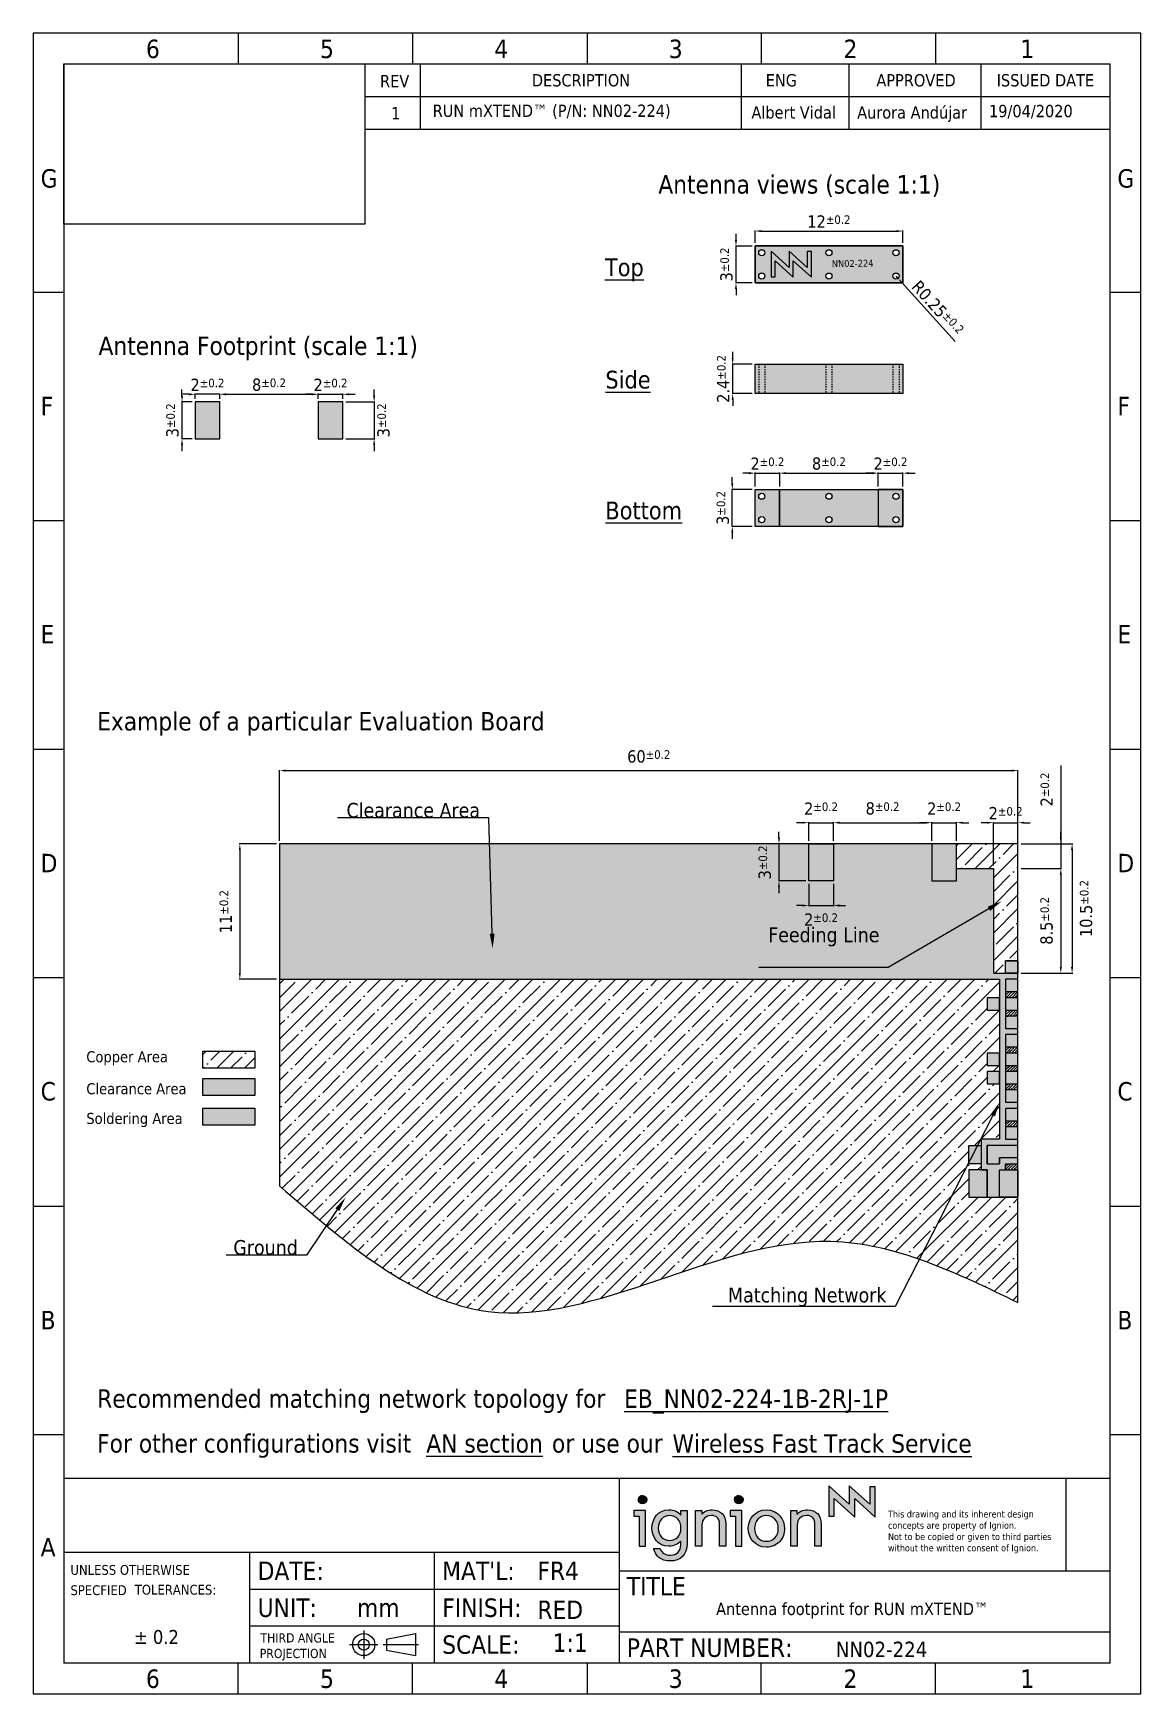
# Model space of a CAD drawing. Header units: millimetres. Extents: x 1390 to 1480, y 1256 to 1391.
import ezdxf
from ezdxf import colors
from ezdxf.entities.mleader import LeaderData, LeaderLine
from ezdxf.enums import TextEntityAlignment as Align
from ezdxf.math import Vec2, Vec3

# ---------------------------------------------------------------- set-up
doc = ezdxf.new("R2010")
doc.units = ezdxf.units.MM
doc.linetypes.add('HIDDEN', pattern=[0.2, 0.1, -0.1])
for name, color, linetype in [('00-BLACK', 250, 'Continuous'), ('Break', 9, 'Continuous'), ('ground plane', 8, 'Continuous'), ('NO COOPER AREA', 255, 'Continuous'), ('pads', 42, 'Continuous'), ('resin', 10, 'Continuous'), ('Text', 250, 'Continuous')]:
    doc.layers.add(name, color=color, linetype=linetype)
for name, color, linetype, true_color in [('01-RED', 240, 'Continuous', 0xfc3344), ('Cooper', 115, 'HIDDEN', 0x5a8b71), ('logo', 7, 'Continuous', 0xfefefe)]:
    doc.layers.add(name, color=color, linetype=linetype, true_color=true_color)
doc.layers.add('DIMENSIONS', color=242, linetype='Continuous', plot=False)
doc.layers.add('No Resin', color=43, linetype='Continuous', lineweight=0, true_color=0xd4b038)
doc.styles.add('Arial', font='arialbd.ttf')
doc.styles.get("Standard").update_dxf_attribs({"font": 'arialbd.ttf'})
doc.styles.add('WY', font='tahoma.ttf')
doc.dimstyles.new('AM_ISO', dxfattribs={"dimtxt": 1, "dimasz": 0.5, "dimexe": 0.05, "dimexo": 0.25, "dimgap": 0.25, "dimtad": 1, "dimdsep": 46, "dimtxsty": 'WY', "dimcen": 0, "dimclrd": 256, "dimclre": 256, "dimclrt": 256, "dimazin": 2, "dimtol": 1, "dimtp": 0.2, "dimtm": 0.2, "dimtfac": 0.7, "dimtix": 1, "dimtmove": 1, "dimatfit": 3, "dimfxl": 1, "dimtolj": 2, "dimlwd": -1, "dimlwe": -1, "dimarcsym": 0})
picture_1 = doc.add_image_def('image1.jpg', size_in_pixel=(604, 322))
pattern_1 = [(45, (-3.8567, 2.5224), (-1.122532, 1.122532), []), (45, (-2.7342, 2.5224), (-1.122532, 1.122532), [1.984375, -0.396875, 0, -0.396875])]

msp = doc.modelspace()

# ---------------------------------------------------------------- texts
at = {"style": 'WY'}
for s, height, p in [('6', 1.5, (1399.541, 1388.771)), ('5', 1.5, (1413.689, 1388.771)), ('4', 1.5, (1427.857, 1388.771)), ('3', 1.5, (1442.027, 1388.771)), ('2', 1.5, (1456.225, 1388.771)), ('1', 1.5, (1470.594, 1388.771)), ('G', 1.5, (1390.982, 1378.241)), ('G', 1.5, (1478.482, 1378.241)), ('F', 1.5, (1390.982, 1359.737)), ('F', 1.5, (1478.482, 1359.737)), ('E', 1.5, (1390.982, 1341.19)), ('E', 1.5, (1478.482, 1341.19)), ('D', 1.5, (1390.982, 1322.579)), ('D', 1.5, (1478.482, 1322.579)), ('Copper Area', 0.9, (1394.696, 1307.133)), ('C', 1.5, (1390.982, 1304.025)), ('Clearance Area', 0.9, (1394.697, 1304.533)), ('C', 1.5, (1478.482, 1304.025)), ('Soldering Area', 0.9, (1394.697, 1302.119)), ('B', 1.5, (1390.982, 1285.423)), ('B', 1.5, (1478.482, 1285.423)), ('Recommended matching network topology for', 1.5, (1395.577, 1279.042)), ('%%UEB_NN02-224-1B-2RJ-1P', 1.5, (1438.392, 1279.038)), ('For other configurations visit', 1.5, (1395.572, 1275.402)), ('%%UAN section', 1.5, (1422.321, 1275.399)), ('or use our ', 1.5, (1432.531, 1275.402)), ('%%UWireless Fast Track Service', 1.5, (1442.325, 1275.393)), ('A', 1.5, (1390.982, 1266.969)), ('DATE:', 1.5, (1408.618, 1265.043)), ("MAT'L:", 1.5, (1423.618, 1265.043)), ('UNLESS OTHERWISE', 0.8, (1393.407, 1265.463)), ('TITLE', 1.5, (1438.618, 1263.793)), ('SPECFIED', 0.8, (1393.407, 1263.813)), ('TOLERANCES:', 0.8, (1398.631, 1263.855)), ('UNIT:', 1.5, (1408.618, 1262.043)), ('FINISH:', 1.5, (1423.618, 1262.043)), ('%%P 0.2', 1.125, (1398.573, 1259.851)), ('THIRD ANGLE', 0.75, (1408.843, 1259.961)), ('SCALE:', 1.5, (1423.618, 1259.043)), ('PART NUMBER:', 1.5, (1438.618, 1258.793)), ('PROJECTION', 0.75, (1408.787, 1258.698)), ('6', 1.5, (1399.541, 1256.271)), ('5', 1.5, (1413.689, 1256.271)), ('4', 1.5, (1427.857, 1256.271)), ('3', 1.5, (1442.027, 1256.271)), ('2', 1.5, (1456.225, 1256.271)), ('1', 1.5, (1470.594, 1256.271))]:
    msp.add_text(s, height=height, dxfattribs=at).set_placement(p)
for s, p in [('REV', (1419.75, 1386.9)), ('DESCRIPTION', (1434.895, 1386.968)), ('ENG', (1451.176, 1386.968)), ('APPROVED', (1462.116, 1386.968)), ('ISSUED DATE', (1472.631, 1386.968))]:
    msp.add_text(s, height=1, dxfattribs=at).set_placement(p, align=Align.MIDDLE)
at = {"color": 251, "style": 'WY'}
for s, p in [('FR4', (1431.353, 1265.045)), ('RED', (1431.353, 1261.876)), ('1:1', (1432.586, 1259.198))]:
    msp.add_text(s, height=1.5, dxfattribs=at).set_placement(p)
at = {"attachment_point": 1, "style": 'WY'}
for s, insert, char_height, width in [('1', (1419.466, 1384.785), 1, 1.37605), (' {\\C240;\\c3485655;RUN mXTEND™ (P/N: NN02-224)}', (1422.465, 1384.991), 1, 25.39926), ('Albert Vidal', (1448.741, 1384.855), 1, 7.43075), ('Aurora Andújar', (1457.335, 1384.852), 1, 11.93243), ('19/04/2020', (1468.049, 1384.966), 1, 11.93243), ('Antenna footprint for {\\C240;\\c3485655;RUN mXTEND™}', (1445.874, 1263.196), 1, 25.05398), ('NN02-224', (1455.6, 1260.027), 1.25, 10.95449)]:
    msp.add_mtext(s, dxfattribs=dict(at, insert=insert, char_height=char_height, width=width))
at = {"lineweight": 0, "insert": (1459.84, 1270.676), "char_height": 0.55, "width": 29.45594, "attachment_point": 1, "style": 'WY'}
msp.add_mtext('This drawing and its inherent design \\Pconcepts are property of Ignion. \\PNot to be copied or given to third parties \\Pwithout the written consent of Ignion.', dxfattribs=at)
at = {"layer": 'logo', "lineweight": -3, "style": 'WY'}
msp.add_text('NN02-224', height=0.5693, rotation=0.82746, dxfattribs=at).set_placement((1455.282, 1371.768))
at = {"layer": 'Text', "style": 'WY'}
for s, height, p in [('Antenna views (scale 1:1) ', 1.5, (1441.176, 1377.755)), ('%%UTop', 1.44, (1436.839, 1371.044)), ('Antenna Footprint (scale 1:1)', 1.5, (1395.686, 1364.634)), ('%%USide', 1.44, (1436.876, 1361.909)), ('%%UBottom', 1.44, (1436.871, 1351.277)), ('Example of a particular Evaluation Board', 1.5, (1395.576, 1334.106))]:
    msp.add_text(s, height=height, dxfattribs=at).set_placement(p)
msp.add_attdef(' mm ', text=' mm ', height=1.5, dxfattribs=at).set_placement((1418.421, 1262.793), align=Align.MIDDLE)

# ---------------------------------------------------------------- blocks, each defined once
blk = doc.blocks.new('*D7')
at = {"layer": 'Defpoints', "color": 0}
for p in [(1455.4, 1326.61), (1453.4, 1324.88), (1455.4, 1324.88)]:
    blk.add_point(p, dxfattribs=at)
at = {"layer": 'DIMENSIONS'}
for p, q in [((1452.9, 1326.61), (1452.4, 1326.61)), ((1453.4, 1325.13), (1453.4, 1326.66)), ((1453.4, 1326.61), (1455.4, 1326.61)), ((1455.4, 1325.13), (1455.4, 1326.66)), ((1455.9, 1326.61), (1456.4, 1326.61))]:
    blk.add_line(p, q, dxfattribs=at)
for points in [[(1452.9, 1326.69), (1452.9, 1326.53), (1453.4, 1326.61)], [(1455.9, 1326.69), (1455.9, 1326.53), (1455.4, 1326.61)]]:
    blk.add_solid(points, dxfattribs=at)
at = {"layer": 'DIMENSIONS', "insert": (1454.4, 1327.75), "char_height": 1, "attachment_point": 5, "style": 'WY'}
blk.add_mtext('\\A2;2{\\H0.700000;±0.2}', dxfattribs=at)
blk = doc.blocks.new('*D8')
at = {"layer": 'Defpoints', "color": 0}
for p in [(1463.4, 1326.61), (1455.4, 1324.88), (1463.4, 1324.88)]:
    blk.add_point(p, dxfattribs=at)
at = {"layer": 'DIMENSIONS'}
for p, q in [((1455.4, 1325.13), (1455.4, 1326.66)), ((1455.9, 1326.61), (1462.9, 1326.61)), ((1463.4, 1325.13), (1463.4, 1326.66))]:
    blk.add_line(p, q, dxfattribs=at)
for points in [[(1455.9, 1326.69), (1455.9, 1326.53), (1455.4, 1326.61)], [(1462.9, 1326.69), (1462.9, 1326.53), (1463.4, 1326.61)]]:
    blk.add_solid(points, dxfattribs=at)
at = {"layer": 'DIMENSIONS', "insert": (1459.4, 1327.76), "char_height": 1, "attachment_point": 5, "style": 'WY'}
blk.add_mtext('\\A2;8{\\H0.700000;±0.2}', dxfattribs=at)
blk = doc.blocks.new('*D9')
at = {"layer": 'Defpoints', "color": 0}
for p in [(1465.4, 1326.61), (1463.4, 1324.88), (1465.4, 1324.88)]:
    blk.add_point(p, dxfattribs=at)
at = {"layer": 'DIMENSIONS'}
for p, q in [((1462.9, 1326.61), (1462.4, 1326.61)), ((1463.4, 1325.13), (1463.4, 1326.66)), ((1463.4, 1326.61), (1465.4, 1326.61)), ((1465.4, 1325.13), (1465.4, 1326.66)), ((1465.9, 1326.61), (1466.4, 1326.61))]:
    blk.add_line(p, q, dxfattribs=at)
for points in [[(1462.9, 1326.69), (1462.9, 1326.53), (1463.4, 1326.61)], [(1465.9, 1326.69), (1465.9, 1326.53), (1465.4, 1326.61)]]:
    blk.add_solid(points, dxfattribs=at)
at = {"layer": 'DIMENSIONS', "insert": (1464.4, 1327.75), "char_height": 1, "attachment_point": 5, "style": 'WY'}
blk.add_mtext('\\A2;2{\\H0.700000;±0.2}', dxfattribs=at)
blk = doc.blocks.new('*D10')
at = {"layer": 'Defpoints', "color": 0}
for p in [(1453.4, 1324.88), (1450.98, 1321.88), (1453.4, 1321.88)]:
    blk.add_point(p, dxfattribs=at)
at = {"layer": 'DIMENSIONS'}
for p, q in [((1450.98, 1325.38), (1450.98, 1325.88)), ((1453.15, 1324.88), (1450.93, 1324.88)), ((1450.98, 1324.88), (1450.98, 1321.88)), ((1453.15, 1321.88), (1450.93, 1321.88)), ((1450.98, 1321.38), (1450.98, 1320.88))]:
    blk.add_line(p, q, dxfattribs=at)
for points in [[(1450.9, 1325.38), (1451.06, 1325.38), (1450.98, 1324.88)], [(1450.9, 1321.38), (1451.06, 1321.38), (1450.98, 1321.88)]]:
    blk.add_solid(points, dxfattribs=at)
at = {"layer": 'DIMENSIONS', "insert": (1449.83, 1323.38), "char_height": 1, "attachment_point": 5, "rotation": 90, "style": 'WY'}
blk.add_mtext('\\A2;3{\\H0.700000;±0.2}', dxfattribs=at)
blk = doc.blocks.new('*D11')
at = {"layer": 'Defpoints', "color": 0}
for p in [(1470.4, 1324.88), (1470.4, 1322.88), (1473.88, 1322.88)]:
    blk.add_point(p, dxfattribs=at)
at = {"layer": 'DIMENSIONS'}
for p, q in [((1473.88, 1331.27), (1473.88, 1324.88)), ((1473.88, 1325.38), (1473.88, 1325.88)), ((1470.65, 1324.88), (1473.93, 1324.88)), ((1473.88, 1324.88), (1473.88, 1322.88)), ((1473.88, 1324.88), (1473.88, 1322.88)), ((1470.65, 1322.88), (1473.93, 1322.88)), ((1473.88, 1322.38), (1473.88, 1321.88))]:
    blk.add_line(p, q, dxfattribs=at)
for points in [[(1473.8, 1325.38), (1473.97, 1325.38), (1473.88, 1324.88)], [(1473.8, 1322.38), (1473.97, 1322.38), (1473.88, 1322.88)]]:
    blk.add_solid(points, dxfattribs=at)
at = {"layer": 'DIMENSIONS', "insert": (1472.74, 1329.31), "char_height": 1, "attachment_point": 5, "rotation": 90, "style": 'WY'}
blk.add_mtext('\\A2;2{\\H0.700000;±0.2}', dxfattribs=at)
blk = doc.blocks.new('*D12')
at = {"layer": 'Defpoints', "color": 0}
for p in [(1470.4, 1324.88), (1470.4, 1314.38), (1474.8, 1314.38)]:
    blk.add_point(p, dxfattribs=at)
at = {"layer": 'DIMENSIONS'}
for p, q in [((1470.65, 1324.88), (1474.85, 1324.88)), ((1474.8, 1324.38), (1474.8, 1314.88)), ((1470.65, 1314.38), (1474.85, 1314.38))]:
    blk.add_line(p, q, dxfattribs=at)
for points in [[(1474.71, 1324.38), (1474.88, 1324.38), (1474.8, 1324.88)], [(1474.71, 1314.88), (1474.88, 1314.88), (1474.8, 1314.38)]]:
    blk.add_solid(points, dxfattribs=at)
at = {"layer": 'DIMENSIONS', "insert": (1475.94, 1319.63), "char_height": 1, "attachment_point": 5, "rotation": 90, "style": 'WY'}
blk.add_mtext('\\A2;10.5{\\H0.700000;±0.2}', dxfattribs=at)
blk = doc.blocks.new('*D13')
at = {"layer": 'Defpoints', "color": 0}
for p in [(1470.4, 1322.88), (1470.4, 1314.38), (1473.88, 1314.38)]:
    blk.add_point(p, dxfattribs=at)
at = {"layer": 'DIMENSIONS'}
for p, q in [((1470.65, 1322.88), (1473.93, 1322.88)), ((1473.88, 1322.38), (1473.88, 1314.88)), ((1470.65, 1314.38), (1473.93, 1314.38))]:
    blk.add_line(p, q, dxfattribs=at)
for points in [[(1473.8, 1322.38), (1473.97, 1322.38), (1473.88, 1322.88)], [(1473.8, 1314.88), (1473.97, 1314.88), (1473.88, 1314.38)]]:
    blk.add_solid(points, dxfattribs=at)
at = {"layer": 'DIMENSIONS', "insert": (1472.73, 1318.63), "char_height": 1, "attachment_point": 5, "rotation": 90, "style": 'WY'}
blk.add_mtext('\\A2;8.5{\\H0.700000;±0.2}', dxfattribs=at)
blk = doc.blocks.new('*D14')
at = {"layer": 'Defpoints', "color": 0}
for p in [(1453.4, 1321.88), (1455.4, 1321.88), (1455.4, 1319.88)]:
    blk.add_point(p, dxfattribs=at)
at = {"layer": 'DIMENSIONS'}
for p, q in [((1453.4, 1321.63), (1453.4, 1319.83)), ((1455.4, 1321.63), (1455.4, 1319.83)), ((1452.9, 1319.88), (1452.4, 1319.88)), ((1453.4, 1319.88), (1455.4, 1319.88)), ((1455.9, 1319.88), (1456.4, 1319.88))]:
    blk.add_line(p, q, dxfattribs=at)
for points in [[(1452.9, 1319.96), (1452.9, 1319.79), (1453.4, 1319.88)], [(1455.9, 1319.96), (1455.9, 1319.79), (1455.4, 1319.88)]]:
    blk.add_solid(points, dxfattribs=at)
at = {"layer": 'DIMENSIONS', "insert": (1454.4, 1318.73), "char_height": 1, "attachment_point": 5, "style": 'WY'}
blk.add_mtext('\\A2;2{\\H0.700000;±0.2}', dxfattribs=at)
blk = doc.blocks.new('*D15')
at = {"layer": 'Defpoints', "color": 0}
for p in [(1470.4, 1330.84), (1410.4, 1324.88), (1470.4, 1324.88)]:
    blk.add_point(p, dxfattribs=at)
at = {"layer": 'DIMENSIONS'}
for p, q in [((1410.4, 1325.13), (1410.4, 1330.89)), ((1410.9, 1330.84), (1469.9, 1330.84)), ((1470.4, 1325.13), (1470.4, 1330.89))]:
    blk.add_line(p, q, dxfattribs=at)
for points in [[(1410.9, 1330.93), (1410.9, 1330.76), (1410.4, 1330.84)], [(1469.9, 1330.93), (1469.9, 1330.76), (1470.4, 1330.84)]]:
    blk.add_solid(points, dxfattribs=at)
at = {"layer": 'DIMENSIONS', "insert": (1440.4, 1331.99), "char_height": 1, "attachment_point": 5, "style": 'WY'}
blk.add_mtext('\\A2;60{\\H0.700000;±0.2}', dxfattribs=at)
blk = doc.blocks.new('*D16')
at = {"layer": 'Defpoints', "color": 0}
for p in [(1410.4, 1324.88), (1407.17, 1313.88), (1410.4, 1313.88)]:
    blk.add_point(p, dxfattribs=at)
at = {"layer": 'DIMENSIONS'}
for p, q in [((1410.15, 1324.88), (1407.12, 1324.88)), ((1407.17, 1324.38), (1407.17, 1314.38)), ((1410.15, 1313.88), (1407.12, 1313.88))]:
    blk.add_line(p, q, dxfattribs=at)
for points in [[(1407.09, 1324.38), (1407.25, 1324.38), (1407.17, 1324.88)], [(1407.09, 1314.38), (1407.25, 1314.38), (1407.17, 1313.88)]]:
    blk.add_solid(points, dxfattribs=at)
at = {"layer": 'DIMENSIONS', "insert": (1406.03, 1319.38), "char_height": 1, "attachment_point": 5, "rotation": 90, "style": 'WY'}
blk.add_mtext('\\A2;11{\\H0.700000;±0.2}', dxfattribs=at)
blk = doc.blocks.new('*D17')
at = {"layer": 'Defpoints', "color": 0}
for p in [(1470.4, 1326.61), (1468.4, 1322.88), (1470.4, 1322.88)]:
    blk.add_point(p, dxfattribs=at)
at = {"layer": 'DIMENSIONS'}
for p, q in [((1467.9, 1326.61), (1467.4, 1326.61)), ((1468.4, 1323.13), (1468.4, 1326.66)), ((1468.4, 1326.61), (1470.4, 1326.61)), ((1470.4, 1323.13), (1470.4, 1326.66)), ((1470.9, 1326.61), (1471.4, 1326.61))]:
    blk.add_line(p, q, dxfattribs=at)
for points in [[(1467.9, 1326.69), (1467.9, 1326.53), (1468.4, 1326.61)], [(1470.9, 1326.69), (1470.9, 1326.53), (1470.4, 1326.61)]]:
    blk.add_solid(points, dxfattribs=at)
at = {"layer": 'DIMENSIONS', "insert": (1469.4, 1327.38), "char_height": 1, "attachment_point": 5, "style": 'WY'}
blk.add_mtext('\\A2;2{\\H0.700000;±0.2}', dxfattribs=at)
blk = doc.blocks.new('*D18')
at = {"layer": 'Defpoints', "color": 0}
for p in [(1405.54, 1360.82), (1413.54, 1361.44), (1413.54, 1360.82)]:
    blk.add_point(p, dxfattribs=at)
at = {"layer": 'DIMENSIONS'}
for p, q in [((1405.54, 1361.07), (1405.54, 1361.49)), ((1406.04, 1361.44), (1413.04, 1361.44)), ((1413.54, 1361.07), (1413.54, 1361.49))]:
    blk.add_line(p, q, dxfattribs=at)
for points in [[(1406.04, 1361.52), (1406.04, 1361.35), (1405.54, 1361.44)], [(1413.04, 1361.52), (1413.04, 1361.35), (1413.54, 1361.44)]]:
    blk.add_solid(points, dxfattribs=at)
at = {"layer": 'DIMENSIONS', "insert": (1409.54, 1362.21), "char_height": 1, "attachment_point": 5, "style": 'WY'}
blk.add_mtext('\\A2;8{\\H0.700000;±0.2}', dxfattribs=at)
blk = doc.blocks.new('*D19')
at = {"layer": 'Defpoints', "color": 0}
for p in [(1403.54, 1360.82), (1402.47, 1357.82), (1403.54, 1357.82)]:
    blk.add_point(p, dxfattribs=at)
at = {"layer": 'DIMENSIONS'}
for p, q in [((1403.29, 1360.82), (1402.42, 1360.82)), ((1402.47, 1361.32), (1402.47, 1361.82)), ((1402.47, 1360.82), (1402.47, 1357.82)), ((1403.29, 1357.82), (1402.42, 1357.82)), ((1402.47, 1357.32), (1402.47, 1356.82))]:
    blk.add_line(p, q, dxfattribs=at)
for points in [[(1402.39, 1361.32), (1402.56, 1361.32), (1402.47, 1360.82)], [(1402.39, 1357.32), (1402.56, 1357.32), (1402.47, 1357.82)]]:
    blk.add_solid(points, dxfattribs=at)
at = {"layer": 'DIMENSIONS', "insert": (1401.7, 1359.32), "char_height": 1, "attachment_point": 5, "rotation": 90, "style": 'WY'}
blk.add_mtext('\\A2;3{\\H0.700000;±0.2}', dxfattribs=at)
blk = doc.blocks.new('*D20')
at = {"layer": 'Defpoints', "color": 0}
for p in [(1413.54, 1360.82), (1415.54, 1361.44), (1415.54, 1360.82)]:
    blk.add_point(p, dxfattribs=at)
at = {"layer": 'DIMENSIONS'}
for p, q in [((1413.04, 1361.44), (1412.54, 1361.44)), ((1413.54, 1361.07), (1413.54, 1361.49)), ((1413.54, 1361.44), (1415.54, 1361.44)), ((1415.54, 1361.07), (1415.54, 1361.49)), ((1416.04, 1361.44), (1416.54, 1361.44))]:
    blk.add_line(p, q, dxfattribs=at)
for points in [[(1413.04, 1361.52), (1413.04, 1361.35), (1413.54, 1361.44)], [(1416.04, 1361.52), (1416.04, 1361.35), (1415.54, 1361.44)]]:
    blk.add_solid(points, dxfattribs=at)
at = {"layer": 'DIMENSIONS', "insert": (1414.54, 1362.2), "char_height": 1, "attachment_point": 5, "style": 'WY'}
blk.add_mtext('\\A2;2{\\H0.700000;±0.2}', dxfattribs=at)
blk = doc.blocks.new('*D21')
at = {"layer": 'Defpoints', "color": 0}
for p in [(1415.54, 1360.82), (1415.54, 1357.82), (1418.08, 1357.82)]:
    blk.add_point(p, dxfattribs=at)
at = {"layer": 'DIMENSIONS'}
for p, q in [((1415.79, 1360.82), (1418.13, 1360.82)), ((1418.08, 1361.32), (1418.08, 1361.82)), ((1418.08, 1360.82), (1418.08, 1357.82)), ((1415.79, 1357.82), (1418.13, 1357.82)), ((1418.08, 1357.32), (1418.08, 1356.82))]:
    blk.add_line(p, q, dxfattribs=at)
for points in [[(1418, 1361.32), (1418.17, 1361.32), (1418.08, 1360.82)], [(1418, 1357.32), (1418.17, 1357.32), (1418.08, 1357.82)]]:
    blk.add_solid(points, dxfattribs=at)
at = {"layer": 'DIMENSIONS', "insert": (1418.85, 1359.32), "char_height": 1, "attachment_point": 5, "rotation": 90, "style": 'WY'}
blk.add_mtext('\\A2;3{\\H0.700000;±0.2}', dxfattribs=at)
blk = doc.blocks.new('*D22')
at = {"layer": 'Defpoints', "color": 0}
for p in [(1403.54, 1361.44), (1403.54, 1360.82), (1405.54, 1360.82)]:
    blk.add_point(p, dxfattribs=at)
at = {"layer": 'DIMENSIONS'}
for p, q in [((1403.04, 1361.44), (1402.54, 1361.44)), ((1403.54, 1361.07), (1403.54, 1361.49)), ((1405.54, 1361.44), (1403.54, 1361.44)), ((1405.54, 1361.07), (1405.54, 1361.49)), ((1406.04, 1361.44), (1406.54, 1361.44))]:
    blk.add_line(p, q, dxfattribs=at)
for points in [[(1403.04, 1361.52), (1403.04, 1361.35), (1403.54, 1361.44)], [(1406.04, 1361.52), (1406.04, 1361.35), (1405.54, 1361.44)]]:
    blk.add_solid(points, dxfattribs=at)
at = {"layer": 'DIMENSIONS', "insert": (1404.54, 1362.2), "char_height": 1, "attachment_point": 5, "style": 'WY'}
blk.add_mtext('\\A2;2{\\H0.700000;±0.2}', dxfattribs=at)
blk = doc.blocks.new('*D23')
at = {"layer": 'Defpoints', "color": 0}
for p in [(1447.19, 1353.7), (1449.04, 1353.7), (1449.04, 1350.7)]:
    blk.add_point(p, dxfattribs=at)
at = {"layer": 'DIMENSIONS'}
for p, q in [((1447.19, 1354.2), (1447.19, 1354.7)), ((1448.79, 1353.7), (1447.14, 1353.7)), ((1447.19, 1350.7), (1447.19, 1353.7)), ((1448.79, 1350.7), (1447.14, 1350.7)), ((1447.19, 1350.2), (1447.19, 1349.7))]:
    blk.add_line(p, q, dxfattribs=at)
for points in [[(1447.1, 1354.2), (1447.27, 1354.2), (1447.19, 1353.7)], [(1447.1, 1350.2), (1447.27, 1350.2), (1447.19, 1350.7)]]:
    blk.add_solid(points, dxfattribs=at)
at = {"layer": 'DIMENSIONS', "insert": (1446.42, 1352.2), "char_height": 1, "attachment_point": 5, "rotation": 90, "style": 'WY'}
blk.add_mtext('\\A2;3{\\H0.700000;±0.2}', dxfattribs=at)
blk = doc.blocks.new('*D24')
at = {"layer": 'Defpoints', "color": 0}
for p in [(1451.04, 1355.03), (1449.04, 1353.7), (1451.04, 1353.7)]:
    blk.add_point(p, dxfattribs=at)
at = {"layer": 'DIMENSIONS'}
for p, q in [((1448.54, 1355.03), (1448.04, 1355.03)), ((1449.04, 1353.95), (1449.04, 1355.08)), ((1449.04, 1355.03), (1451.04, 1355.03)), ((1451.04, 1353.95), (1451.04, 1355.08)), ((1451.54, 1355.03), (1452.04, 1355.03))]:
    blk.add_line(p, q, dxfattribs=at)
for points in [[(1448.54, 1355.11), (1448.54, 1354.94), (1449.04, 1355.03)], [(1451.54, 1355.11), (1451.54, 1354.94), (1451.04, 1355.03)]]:
    blk.add_solid(points, dxfattribs=at)
at = {"layer": 'DIMENSIONS', "insert": (1450.04, 1355.79), "char_height": 1, "attachment_point": 5, "style": 'WY'}
blk.add_mtext('\\A2;2{\\H0.700000;±0.2}', dxfattribs=at)
blk = doc.blocks.new('*D25')
at = {"layer": 'Defpoints', "color": 0}
for p in [(1459.04, 1355.03), (1451.04, 1353.7), (1459.04, 1353.7)]:
    blk.add_point(p, dxfattribs=at)
at = {"layer": 'DIMENSIONS'}
for p, q in [((1451.04, 1353.95), (1451.04, 1355.08)), ((1451.54, 1355.03), (1458.54, 1355.03)), ((1459.04, 1353.95), (1459.04, 1355.08))]:
    blk.add_line(p, q, dxfattribs=at)
for points in [[(1451.54, 1355.11), (1451.54, 1354.94), (1451.04, 1355.03)], [(1458.54, 1355.11), (1458.54, 1354.94), (1459.04, 1355.03)]]:
    blk.add_solid(points, dxfattribs=at)
at = {"layer": 'DIMENSIONS', "insert": (1455.04, 1355.8), "char_height": 1, "attachment_point": 5, "style": 'WY'}
blk.add_mtext('\\A2;8{\\H0.700000;±0.2}', dxfattribs=at)
blk = doc.blocks.new('*D26')
at = {"layer": 'Defpoints', "color": 0}
for p in [(1461.04, 1355.03), (1459.04, 1353.7), (1461.04, 1353.7)]:
    blk.add_point(p, dxfattribs=at)
at = {"layer": 'DIMENSIONS'}
for p, q in [((1458.54, 1355.03), (1458.04, 1355.03)), ((1459.04, 1353.95), (1459.04, 1355.08)), ((1459.04, 1355.03), (1461.04, 1355.03)), ((1461.04, 1353.95), (1461.04, 1355.08)), ((1461.54, 1355.03), (1462.04, 1355.03))]:
    blk.add_line(p, q, dxfattribs=at)
for points in [[(1458.54, 1355.11), (1458.54, 1354.94), (1459.04, 1355.03)], [(1461.54, 1355.11), (1461.54, 1354.94), (1461.04, 1355.03)]]:
    blk.add_solid(points, dxfattribs=at)
at = {"layer": 'DIMENSIONS', "insert": (1460.04, 1355.79), "char_height": 1, "attachment_point": 5, "style": 'WY'}
blk.add_mtext('\\A2;2{\\H0.700000;±0.2}', dxfattribs=at)
blk = doc.blocks.new('*D27')
at = {"layer": 'Defpoints', "color": 0}
for p in [(1447.22, 1363.89), (1449.04, 1363.89), (1449.04, 1361.49)]:
    blk.add_point(p, dxfattribs=at)
at = {"layer": 'DIMENSIONS'}
for p, q in [((1447.22, 1364.39), (1447.22, 1364.89)), ((1448.79, 1363.89), (1447.17, 1363.89)), ((1447.22, 1361.49), (1447.22, 1363.89)), ((1448.79, 1361.49), (1447.17, 1361.49)), ((1447.22, 1360.99), (1447.22, 1360.49))]:
    blk.add_line(p, q, dxfattribs=at)
for points in [[(1447.13, 1364.39), (1447.3, 1364.39), (1447.22, 1363.89)], [(1447.13, 1360.99), (1447.3, 1360.99), (1447.22, 1361.49)]]:
    blk.add_solid(points, dxfattribs=at)
at = {"layer": 'DIMENSIONS', "insert": (1446.45, 1362.69), "char_height": 1, "attachment_point": 5, "rotation": 90, "style": 'WY'}
blk.add_mtext('\\A2;2.4{\\H0.700000;±0.2}', dxfattribs=at)
blk = doc.blocks.new('*D28')
at = {"layer": 'Defpoints', "color": 0}
for p in [(1447.49, 1373.49), (1449.04, 1373.49), (1449.04, 1370.49)]:
    blk.add_point(p, dxfattribs=at)
at = {"layer": 'DIMENSIONS'}
for p, q in [((1447.49, 1373.99), (1447.49, 1374.49)), ((1448.79, 1373.49), (1447.44, 1373.49)), ((1447.49, 1370.49), (1447.49, 1373.49)), ((1448.79, 1370.49), (1447.44, 1370.49)), ((1447.49, 1369.99), (1447.49, 1369.49))]:
    blk.add_line(p, q, dxfattribs=at)
for points in [[(1447.4, 1373.99), (1447.57, 1373.99), (1447.49, 1373.49)], [(1447.4, 1369.99), (1447.57, 1369.99), (1447.49, 1370.49)]]:
    blk.add_solid(points, dxfattribs=at)
at = {"layer": 'DIMENSIONS', "insert": (1446.72, 1371.99), "char_height": 1, "attachment_point": 5, "rotation": 90, "style": 'WY'}
blk.add_mtext('\\A2;3{\\H0.700000;±0.2}', dxfattribs=at)
blk = doc.blocks.new('*D29')
at = {"layer": 'Defpoints', "color": 0}
for p in [(1461.04, 1374.71), (1449.04, 1373.49), (1461.04, 1373.49)]:
    blk.add_point(p, dxfattribs=at)
at = {"layer": 'DIMENSIONS'}
for p, q in [((1449.04, 1373.74), (1449.04, 1374.76)), ((1449.54, 1374.71), (1460.54, 1374.71)), ((1461.04, 1373.74), (1461.04, 1374.76))]:
    blk.add_line(p, q, dxfattribs=at)
for points in [[(1449.54, 1374.79), (1449.54, 1374.62), (1449.04, 1374.71)], [(1460.54, 1374.79), (1460.54, 1374.62), (1461.04, 1374.71)]]:
    blk.add_solid(points, dxfattribs=at)
at = {"layer": 'DIMENSIONS', "insert": (1455.04, 1375.48), "char_height": 1, "attachment_point": 5, "style": 'WY'}
blk.add_mtext('\\A2;12{\\H0.700000;±0.2}', dxfattribs=at)
blk = doc.blocks.new('*D30')
at = {"layer": 'Defpoints', "color": 0}
for p in [(1460.49, 1371.04), (1460.65, 1370.86)]:
    blk.add_point(p, dxfattribs=at)
at = {"layer": 'DIMENSIONS'}
for p, q in [((1460.49, 1371.04), (1460.65, 1370.86)), ((1465.29, 1365.72), (1460.99, 1370.49))]:
    blk.add_line(p, q, dxfattribs=at)
blk.add_solid([(1461.05, 1370.54), (1460.93, 1370.43), (1460.65, 1370.86)], dxfattribs=at)
at = {"layer": 'DIMENSIONS', "insert": (1463.88, 1368.44), "char_height": 1, "attachment_point": 5, "rotation": 312.0893, "style": 'WY'}
blk.add_mtext('\\A2;R0.25{\\H0.700000;±0.2}', dxfattribs=at)
blk = doc.blocks.new('IGNION')
at = {"layer": '00-BLACK'}
h = blk.add_hatch(color=256, dxfattribs=at)
h.dxf.hatch_style = 2
edge = h.paths.add_edge_path()
edge.add_spline(control_points=[(376, -307.7), (371.4, -307.7), (367.3, -310.2), (365.4, -314.2), (364.8, -315.6), (364.5, -316.9), (364.5, -318.7), (364.5, -318.7), (364.5, -319.4), (364.5, -319.4), (364.5, -325.8), (369.3, -330.4), (376, -330.4), (382.6, -330.4), (387.5, -325.7), (387.5, -319.2), (387.5, -312.7), (382.5, -307.7), (376, -307.7)], knot_values=[0, 0, 0, 0, 1, 1, 1, 2, 2, 2, 3, 3, 3, 4, 4, 4, 5, 5, 5, 6, 6, 6, 6], degree=3, periodic=0)
h = blk.add_hatch(color=256, dxfattribs=at)
h.dxf.hatch_style = 2
edge = h.paths.add_edge_path()
edge.add_spline(control_points=[(640.6, -307.7), (636, -307.7), (631.9, -310.2), (630, -314.2), (629.4, -315.6), (629.1, -316.9), (629.1, -318.7), (629.1, -318.7), (629.1, -319.4), (629.1, -319.4), (629.1, -325.8), (633.9, -330.4), (640.6, -330.4), (647.3, -330.4), (652.1, -325.7), (652.1, -319.2), (652.1, -312.7), (647.1, -307.7), (640.6, -307.7)], knot_values=[0, 0, 0, 0, 1, 1, 1, 2, 2, 2, 3, 3, 3, 4, 4, 4, 5, 5, 5, 6, 6, 6, 6], degree=3, periodic=0)
h = blk.add_hatch(color=256, dxfattribs=at)
h.dxf.hatch_style = 2
h.paths.add_polyline_path([(351.8, -364.7), (367.2, -364.7), (367.2, -447.5), (384.5, -447.5), (384.5, -349.4), (351.8, -349.4)])
h = blk.add_hatch(color=256, dxfattribs=at)
h.dxf.hatch_style = 2
edge = h.paths.add_edge_path()
edge.add_spline(control_points=[(481.6, -361.8), (473.8, -352.2), (462.5, -347.2), (448.3, -347.2), (417.8, -347.2), (401.9, -372.4), (401.9, -397.2), (401.9, -422.1), (417.8, -447.3), (448.3, -447.3), (464.8, -447.3), (474.9, -440.4), (481, -432.9), (481, -432.9), (481, -443.7), (481, -443.7), (481, -460.8), (469.9, -471.8), (452.7, -471.8), (438.9, -471.8), (428.5, -465.6), (425, -455.2), (425, -455.2), (424.5, -453.8), (424.5, -453.8), (424.5, -453.8), (406.9, -453.8), (406.9, -453.8), (406.9, -453.8), (407.5, -456.3), (407.5, -456.3), (409.3, -464.6), (414.1, -472.3), (420.8, -477.8), (428.9, -484.4), (439.8, -487.8), (452.3, -487.8), (480.7, -487.8), (498.3, -469.8), (498.3, -440.8), (498.3, -440.8), (498.3, -349.4), (498.3, -349.4), (498.3, -349.4), (481.6, -349.4), (481.6, -349.4), (481.6, -349.4), (481.6, -361.8), (481.6, -361.8)], knot_values=[0, 0, 0, 0, 1, 1, 1, 2, 2, 2, 3, 3, 3, 4, 4, 4, 5, 5, 5, 6, 6, 6, 7, 7, 7, 8, 8, 8, 9, 9, 9, 10, 10, 10, 11, 11, 11, 12, 12, 12, 13, 13, 13, 14, 14, 14, 15, 15, 15, 16, 16, 16, 16], degree=3, periodic=0)
edge = h.paths.add_edge_path()
edge.add_spline(control_points=[(481.6, -397.2), (481.6, -417.7), (469.1, -431.5), (450.7, -431.5), (432.2, -431.5), (419.4, -417.4), (419.4, -397.2), (419.4, -377.2), (432.2, -363.2), (450.7, -363.2), (469.1, -363.2), (481.6, -376.9), (481.6, -397.2)], knot_values=[0, 0, 0, 0, 1, 1, 1, 2, 2, 2, 3, 3, 3, 4, 4, 4, 4], degree=3, periodic=0)
h = blk.add_hatch(color=256, dxfattribs=at)
h.dxf.hatch_style = 2
edge = h.paths.add_edge_path()
edge.add_spline(control_points=[(567.4, -347.2), (554, -347.2), (544.3, -352.8), (538.5, -359.3), (538.5, -359.3), (538.5, -349.4), (538.5, -349.4), (538.5, -349.4), (521.8, -349.4), (521.8, -349.4), (521.8, -349.4), (521.8, -447.5), (521.8, -447.5), (521.8, -447.5), (539.1, -447.5), (539.1, -447.5), (539.1, -447.5), (539.1, -389.5), (539.1, -389.5), (539.1, -373), (549.1, -362.8), (565.2, -362.8), (580.2, -362.8), (587.8, -371.3), (587.8, -388), (587.8, -388), (587.8, -447.5), (587.8, -447.5), (587.8, -447.5), (605.1, -447.5), (605.1, -447.5), (605.1, -447.5), (605.1, -385.4), (605.1, -385.4), (605.1, -362.2), (590.3, -347.2), (567.4, -347.2)], knot_values=[0, 0, 0, 0, 1, 1, 1, 2, 2, 2, 3, 3, 3, 4, 4, 4, 5, 5, 5, 6, 6, 6, 7, 7, 7, 8, 8, 8, 9, 9, 9, 10, 10, 10, 11, 11, 11, 12, 12, 12, 12], degree=3, periodic=0)
h = blk.add_hatch(color=256, dxfattribs=at)
h.dxf.hatch_style = 2
h.paths.add_polyline_path([(616.4, -364.7), (631.8, -364.7), (631.8, -447.5), (649.1, -447.5), (649.1, -349.4), (616.4, -349.4)])
h = blk.add_hatch(color=256, dxfattribs=at)
h.dxf.hatch_style = 2
edge = h.paths.add_edge_path()
edge.add_spline(control_points=[(716.4, -347.2), (684, -347.2), (666.5, -373.6), (666.5, -398.5), (666.5, -423.3), (684, -449.7), (716.4, -449.7), (730.8, -449.7), (743.9, -444.2), (753, -434.2), (761.7, -424.7), (766.4, -412.1), (766.4, -398.5), (766.4, -373.6), (748.9, -347.2), (716.4, -347.2)], knot_values=[0, 0, 0, 0, 1, 1, 1, 2, 2, 2, 3, 3, 3, 4, 4, 4, 5, 5, 5, 5], degree=3, periodic=0)
edge = h.paths.add_edge_path()
edge.add_spline(control_points=[(748.9, -398.5), (748.9, -419.2), (735.6, -433.7), (716.4, -433.7), (697.3, -433.7), (684, -419.2), (684, -398.5), (684, -377.7), (697.3, -363.2), (716.4, -363.2), (735.6, -363.2), (748.9, -377.7), (748.9, -398.5)], knot_values=[0, 0, 0, 0, 1, 1, 1, 2, 2, 2, 3, 3, 3, 4, 4, 4, 4], degree=3, periodic=0)
h = blk.add_hatch(color=256, dxfattribs=at)
h.dxf.hatch_style = 2
edge = h.paths.add_edge_path()
edge.add_spline(control_points=[(829.2, -347.2), (815.9, -347.2), (806.2, -352.8), (800.4, -359.3), (800.4, -359.3), (800.4, -349.4), (800.4, -349.4), (800.4, -349.4), (783.6, -349.4), (783.6, -349.4), (783.6, -349.4), (783.6, -447.5), (783.6, -447.5), (783.6, -447.5), (800.9, -447.5), (800.9, -447.5), (800.9, -447.5), (800.9, -389.5), (800.9, -389.5), (800.9, -373), (810.9, -362.8), (827, -362.8), (842, -362.8), (849.6, -371.3), (849.6, -388), (849.6, -388), (849.6, -447.5), (849.6, -447.5), (849.6, -447.5), (866.9, -447.5), (866.9, -447.5), (866.9, -447.5), (866.9, -385.4), (866.9, -385.4), (866.9, -362.2), (852.1, -347.2), (829.2, -347.2)], knot_values=[0, 0, 0, 0, 1, 1, 1, 2, 2, 2, 3, 3, 3, 4, 4, 4, 5, 5, 5, 6, 6, 6, 7, 7, 7, 8, 8, 8, 9, 9, 9, 10, 10, 10, 11, 11, 11, 12, 12, 12, 12], degree=3, periodic=0)
at = {"layer": '01-RED'}
h = blk.add_hatch(color=256, dxfattribs=at)
h.dxf.hatch_style = 2
h.paths.add_polyline_path([(1000.4, -284), (1000.4, -331.8), (944, -281.2), (944, -331.8), (887.7, -281.2), (887.7, -364.4), (902.5, -364.4), (902.5, -315.9), (958.9, -367.5), (958.9, -315.9), (1015.2, -367.5), (1015.2, -284)])
at = {"layer": '00-BLACK', "lineweight": 0}
for points in [[(351.8, -364.7), (367.2, -364.7), (367.2, -447.5), (384.5, -447.5), (384.5, -349.4), (351.8, -349.4), (351.8, -364.7)], [(616.4, -364.7), (631.8, -364.7), (631.8, -447.5), (649.1, -447.5), (649.1, -349.4), (616.4, -349.4), (616.4, -364.7)]]:
    blk.add_lwpolyline(points, dxfattribs=at)
for points, knots in [([(376, -307.7), (371.4, -307.7), (367.3, -310.2), (365.4, -314.2), (364.8, -315.6), (364.5, -316.9), (364.5, -318.7), (364.5, -318.7), (364.5, -319.4), (364.5, -319.4), (364.5, -325.8), (369.3, -330.4), (376, -330.4), (382.6, -330.4), (387.5, -325.7), (387.5, -319.2), (387.5, -312.7), (382.5, -307.7), (376, -307.7)], [0, 0, 0, 0, 1, 1, 1, 2, 2, 2, 3, 3, 3, 4, 4, 4, 5, 5, 5, 6, 6, 6, 6]), ([(640.6, -307.7), (636, -307.7), (631.9, -310.2), (630, -314.2), (629.4, -315.6), (629.1, -316.9), (629.1, -318.7), (629.1, -318.7), (629.1, -319.4), (629.1, -319.4), (629.1, -325.8), (633.9, -330.4), (640.6, -330.4), (647.3, -330.4), (652.1, -325.7), (652.1, -319.2), (652.1, -312.7), (647.1, -307.7), (640.6, -307.7)], [0, 0, 0, 0, 1, 1, 1, 2, 2, 2, 3, 3, 3, 4, 4, 4, 5, 5, 5, 6, 6, 6, 6]), ([(481.6, -361.8), (473.8, -352.2), (462.5, -347.2), (448.3, -347.2), (417.8, -347.2), (401.9, -372.4), (401.9, -397.2), (401.9, -422.1), (417.8, -447.3), (448.3, -447.3), (464.8, -447.3), (474.9, -440.4), (481, -432.9), (481, -432.9), (481, -443.7), (481, -443.7), (481, -460.8), (469.9, -471.8), (452.7, -471.8), (438.9, -471.8), (428.5, -465.6), (425, -455.2), (425, -455.2), (424.5, -453.8), (424.5, -453.8), (424.5, -453.8), (406.9, -453.8), (406.9, -453.8), (406.9, -453.8), (407.5, -456.3), (407.5, -456.3), (409.3, -464.6), (414.1, -472.3), (420.8, -477.8), (428.9, -484.4), (439.8, -487.8), (452.3, -487.8), (480.7, -487.8), (498.3, -469.8), (498.3, -440.8), (498.3, -440.8), (498.3, -349.4), (498.3, -349.4), (498.3, -349.4), (481.6, -349.4), (481.6, -349.4), (481.6, -349.4), (481.6, -361.8), (481.6, -361.8)], [0, 0, 0, 0, 1, 1, 1, 2, 2, 2, 3, 3, 3, 4, 4, 4, 5, 5, 5, 6, 6, 6, 7, 7, 7, 8, 8, 8, 9, 9, 9, 10, 10, 10, 11, 11, 11, 12, 12, 12, 13, 13, 13, 14, 14, 14, 15, 15, 15, 16, 16, 16, 16]), ([(481.6, -397.2), (481.6, -417.7), (469.1, -431.5), (450.7, -431.5), (432.2, -431.5), (419.4, -417.4), (419.4, -397.2), (419.4, -377.2), (432.2, -363.2), (450.7, -363.2), (469.1, -363.2), (481.6, -376.9), (481.6, -397.2)], [0, 0, 0, 0, 1, 1, 1, 2, 2, 2, 3, 3, 3, 4, 4, 4, 4]), ([(567.4, -347.2), (554, -347.2), (544.3, -352.8), (538.5, -359.3), (538.5, -359.3), (538.5, -349.4), (538.5, -349.4), (538.5, -349.4), (521.8, -349.4), (521.8, -349.4), (521.8, -349.4), (521.8, -447.5), (521.8, -447.5), (521.8, -447.5), (539.1, -447.5), (539.1, -447.5), (539.1, -447.5), (539.1, -389.5), (539.1, -389.5), (539.1, -373), (549.1, -362.8), (565.2, -362.8), (580.2, -362.8), (587.8, -371.3), (587.8, -388), (587.8, -388), (587.8, -447.5), (587.8, -447.5), (587.8, -447.5), (605.1, -447.5), (605.1, -447.5), (605.1, -447.5), (605.1, -385.4), (605.1, -385.4), (605.1, -362.2), (590.3, -347.2), (567.4, -347.2)], [0, 0, 0, 0, 1, 1, 1, 2, 2, 2, 3, 3, 3, 4, 4, 4, 5, 5, 5, 6, 6, 6, 7, 7, 7, 8, 8, 8, 9, 9, 9, 10, 10, 10, 11, 11, 11, 12, 12, 12, 12]), ([(716.4, -347.2), (684, -347.2), (666.5, -373.6), (666.5, -398.5), (666.5, -423.3), (684, -449.7), (716.4, -449.7), (730.8, -449.7), (743.9, -444.2), (753, -434.2), (761.7, -424.7), (766.4, -412.1), (766.4, -398.5), (766.4, -373.6), (748.9, -347.2), (716.4, -347.2)], [0, 0, 0, 0, 1, 1, 1, 2, 2, 2, 3, 3, 3, 4, 4, 4, 5, 5, 5, 5]), ([(748.9, -398.5), (748.9, -419.2), (735.6, -433.7), (716.4, -433.7), (697.3, -433.7), (684, -419.2), (684, -398.5), (684, -377.7), (697.3, -363.2), (716.4, -363.2), (735.6, -363.2), (748.9, -377.7), (748.9, -398.5)], [0, 0, 0, 0, 1, 1, 1, 2, 2, 2, 3, 3, 3, 4, 4, 4, 4]), ([(829.2, -347.2), (815.9, -347.2), (806.2, -352.8), (800.4, -359.3), (800.4, -359.3), (800.4, -349.4), (800.4, -349.4), (800.4, -349.4), (783.6, -349.4), (783.6, -349.4), (783.6, -349.4), (783.6, -447.5), (783.6, -447.5), (783.6, -447.5), (800.9, -447.5), (800.9, -447.5), (800.9, -447.5), (800.9, -389.5), (800.9, -389.5), (800.9, -373), (810.9, -362.8), (827, -362.8), (842, -362.8), (849.6, -371.3), (849.6, -388), (849.6, -388), (849.6, -447.5), (849.6, -447.5), (849.6, -447.5), (866.9, -447.5), (866.9, -447.5), (866.9, -447.5), (866.9, -385.4), (866.9, -385.4), (866.9, -362.2), (852.1, -347.2), (829.2, -347.2)], [0, 0, 0, 0, 1, 1, 1, 2, 2, 2, 3, 3, 3, 4, 4, 4, 5, 5, 5, 6, 6, 6, 7, 7, 7, 8, 8, 8, 9, 9, 9, 10, 10, 10, 11, 11, 11, 12, 12, 12, 12])]:
    blk.add_open_spline(points, degree=3, knots=knots, dxfattribs=at)
at = {"layer": '01-RED', "lineweight": 0}
blk.add_lwpolyline([(1000.4, -284), (1000.4, -331.8), (944, -281.2), (944, -331.8), (887.7, -281.2), (887.7, -364.4), (902.5, -364.4), (902.5, -315.9), (958.9, -367.5), (958.9, -315.9), (1015.2, -367.5), (1015.2, -284), (1000.4, -284)], dxfattribs=at)

# ---------------------------------------------------------------- dimensions: what is measured, and where the dimension line sits
at = {"layer": 'DIMENSIONS'}
for base, p1, p2, picture, middle in [((1461.036, 1374.708), (1449.036, 1373.495), (1461.036, 1373.495), '*D29', (1455.036, 1375.476)), ((1451.036, 1355.025), (1449.036, 1353.699), (1451.036, 1353.699), '*D24', (1450.036, 1355.793)), ((1459.036, 1355.025), (1451.036, 1353.699), (1459.036, 1353.699), '*D25', (1455.036, 1355.798)), ((1461.036, 1355.025), (1459.036, 1353.699), (1461.036, 1353.699), '*D26', (1460.036, 1355.793))]:
    dim = msp.add_linear_dim(base=base, p1=p1, p2=p2, dimstyle='AM_ISO', dxfattribs=at)
    dim.commit()
    dim.dimension.update_dxf_attribs({"geometry": picture, "text_midpoint": middle})
for base, p1, p2, picture, middle in [((1447.488, 1373.495), (1449.036, 1370.495), (1449.036, 1373.495), '*D28', (1446.717, 1371.995)), ((1447.216, 1363.891), (1449.036, 1361.491), (1449.036, 1363.891), '*D27', (1446.449, 1362.691)), ((1447.187, 1353.699), (1449.036, 1350.699), (1449.036, 1353.699), '*D23', (1446.416, 1352.199))]:
    dim = msp.add_linear_dim(base=base, p1=p1, p2=p2, angle=90, dimstyle='AM_ISO', dxfattribs=at)
    dim.commit()
    dim.dimension.update_dxf_attribs({"geometry": picture, "text_midpoint": middle})
dim = msp.add_radius_dim(center=(1460.486, 1371.045), mpoint=(1460.653, 1370.859), dimstyle='AM_ISO', dxfattribs=at)
dim.commit()
dim.dimension.update_dxf_attribs({"geometry": '*D30', "text_midpoint": (1463.88, 1368.436)})
for base, p1, p2, override, picture, middle in [((1403.544, 1361.436), (1405.544, 1360.824), (1403.544, 1360.824), {"dimtxsty": 'WY'}, '*D22', (1404.544, 1362.204)), ((1413.544, 1361.436), (1405.544, 1360.824), (1413.544, 1360.824), {"dimtxsty": 'WY'}, '*D18', (1409.544, 1362.209)), ((1415.544, 1361.436), (1413.544, 1360.824), (1415.544, 1360.824), {"dimtxsty": 'WY'}, '*D20', (1414.544, 1362.204)), ((1470.401, 1330.843), (1410.401, 1324.88), (1470.401, 1324.88), {"dimgap": 0.625, "dimtxsty": 'WY', "dimtol": 1, "dimlim": 0, "dimtp": 0.2, "dimtm": 0.2, "dimtmove": 0, "dimtzin": 8}, '*D15', (1440.401, 1331.988)), ((1455.401, 1326.61), (1453.401, 1324.88), (1455.401, 1324.88), {"dimgap": 0.625, "dimtxsty": 'WY', "dimtol": 1, "dimlim": 0, "dimtp": 0.2, "dimtm": 0.2}, '*D7', (1454.401, 1327.753)), ((1463.401, 1326.61), (1455.401, 1324.88), (1463.401, 1324.88), {"dimgap": 0.625, "dimtxsty": 'WY', "dimtol": 1, "dimlim": 0, "dimtp": 0.2, "dimtm": 0.2}, '*D8', (1459.401, 1327.758)), ((1465.401, 1326.61), (1463.401, 1324.88), (1465.401, 1324.88), {"dimgap": 0.625, "dimtxsty": 'WY', "dimtol": 1, "dimlim": 0, "dimtp": 0.2, "dimtm": 0.2}, '*D9', (1464.401, 1327.753)), ((1470.401, 1326.61), (1468.401, 1322.88), (1470.401, 1322.88), {"dimtxsty": 'WY', "dimtp": 0.2, "dimtm": 0.2}, '*D17', (1469.401, 1327.378)), ((1455.401, 1319.876), (1453.401, 1321.88), (1455.401, 1321.88), {"dimgap": 0.625, "dimtad": 2, "dimtxsty": 'WY', "dimtol": 1, "dimlim": 0, "dimtp": 0.2, "dimtm": 0.2}, '*D14', (1454.401, 1318.733))]:
    dim = msp.add_linear_dim(base=base, p1=p1, p2=p2, dimstyle='AM_ISO', override=override, dxfattribs=at)
    dim.commit()
    dim.dimension.update_dxf_attribs({"geometry": picture, "text_midpoint": middle})
for base, p1, p2, override, picture, middle in [((1402.473, 1357.824), (1403.544, 1360.824), (1403.544, 1357.824), {"dimtxsty": 'WY'}, '*D19', (1401.702, 1359.324)), ((1418.083, 1357.824), (1415.544, 1360.824), (1415.544, 1357.824), {"dimtad": 2, "dimtxsty": 'WY'}, '*D21', (1418.854, 1359.324)), ((1450.98, 1321.88), (1453.401, 1324.88), (1453.401, 1321.88), {"dimgap": 0.625, "dimtxsty": 'WY', "dimtol": 1, "dimlim": 0, "dimtp": 0.2, "dimtm": 0.2}, '*D10', (1449.834, 1323.38)), ((1407.169, 1313.88), (1410.401, 1324.88), (1410.401, 1313.88), {"dimgap": 0.625, "dimtxsty": 'WY', "dimtol": 1, "dimlim": 0, "dimtp": 0.2, "dimtm": 0.2}, '*D16', (1406.035, 1319.38)), ((1474.797, 1314.38), (1470.401, 1324.88), (1470.401, 1314.38), {"dimgap": 0.625, "dimtad": 2, "dimtxsty": 'WY', "dimtol": 1, "dimlim": 0, "dimtp": 0.2, "dimtm": 0.2}, '*D12', (1475.943, 1319.63)), ((1473.882, 1314.38), (1470.401, 1322.88), (1470.401, 1314.38), {"dimgap": 0.625, "dimtxsty": 'WY', "dimtol": 1, "dimlim": 0, "dimtp": 0.2, "dimtm": 0.2}, '*D13', (1472.734, 1318.63))]:
    dim = msp.add_linear_dim(base=base, p1=p1, p2=p2, angle=90, dimstyle='AM_ISO', override=override, dxfattribs=at)
    dim.commit()
    dim.dimension.update_dxf_attribs({"geometry": picture, "text_midpoint": middle})
dim = msp.add_linear_dim(base=(1473.882, 1322.88), p1=(1470.401, 1324.88), p2=(1470.401, 1322.88), angle=90, dimstyle='AM_ISO', override={"dimgap": 0.625, "dimtad": 3, "dimtxsty": 'WY', "dimtol": 1, "dimlim": 0, "dimtp": 0.2, "dimtm": 0.2}, dxfattribs=at)
dim.commit()
dim.dimension.update_dxf_attribs({"geometry": '*D11', "text_midpoint": (1473.882, 1329.306), "dimtype": 160})

# ---------------------------------------------------------------- hatches: boundary and pattern name
at = {"layer": 'Break'}
msp.add_hatch(color=256, dxfattribs=at).paths.add_polyline_path([(1461.036, 1361.491), (1461.036, 1363.891), (1449.036, 1363.891), (1449.036, 1361.491)])
at = {"layer": 'Cooper'}
h = msp.add_hatch(dxfattribs=at)
h.set_pattern_fill('ANSI35', color=256, scale=0.25, style=0)
h.set_pattern_definition(pattern_1)
h.paths.add_polyline_path([(1470.401, 1324.88), (1465.401, 1324.88), (1465.401, 1322.88), (1468.401, 1322.88), (1468.401, 1314.38), (1469.401, 1314.38), (1469.401, 1315.38), (1470.401, 1315.38)])
h = msp.add_hatch(dxfattribs=at)
h.set_pattern_fill('ANSI35', color=256, scale=0.25, style=0)
h.set_pattern_definition(pattern_1)
edge = h.paths.add_edge_path()
edge.add_line((1410.401, 1313.88), (1410.401, 1297.076))
edge.add_spline(control_points=[(1410.401, 1297.076), (1415.853, 1292.36), (1429.135, 1280.871), (1451.516, 1296.767), (1465.397, 1290.031), (1470.401, 1287.603)], knot_values=[0, 0, 0, 0, 19.7830695, 48.1935662, 64.2069024, 64.2069024, 64.2069024, 64.2069024], degree=3, periodic=0)
edge.add_line((1470.401, 1287.603), (1470.401, 1296.18))
edge.add_line((1470.401, 1296.18), (1467.901, 1296.18))
edge.add_line((1467.901, 1296.18), (1466.401, 1296.18))
edge.add_line((1466.401, 1296.18), (1466.401, 1298.38))
edge.add_line((1466.401, 1298.38), (1467.401, 1298.38))
edge.add_line((1467.401, 1298.38), (1467.401, 1298.88))
edge.add_line((1467.401, 1298.88), (1466.401, 1298.88))
edge.add_line((1466.401, 1298.88), (1466.401, 1300.38))
edge.add_line((1466.401, 1300.38), (1467.401, 1300.38))
edge.add_line((1467.401, 1300.38), (1467.401, 1300.88))
edge.add_line((1467.401, 1300.88), (1468.901, 1300.88))
edge.add_line((1468.901, 1300.88), (1468.901, 1305.38))
edge.add_line((1468.901, 1305.38), (1467.901, 1305.38))
edge.add_line((1467.901, 1305.38), (1467.901, 1306.38))
edge.add_line((1467.901, 1306.38), (1468.901, 1306.38))
edge.add_line((1468.901, 1306.38), (1468.901, 1306.88))
edge.add_line((1468.901, 1306.88), (1467.901, 1306.88))
edge.add_line((1467.901, 1306.88), (1467.901, 1307.88))
edge.add_line((1467.901, 1307.88), (1468.901, 1307.88))
edge.add_line((1468.901, 1307.88), (1468.901, 1311.38))
edge.add_line((1468.901, 1311.38), (1467.901, 1311.38))
edge.add_line((1467.901, 1311.38), (1467.901, 1312.38))
edge.add_line((1467.901, 1312.38), (1468.901, 1312.38))
edge.add_line((1468.901, 1312.38), (1468.901, 1313.88))
edge.add_line((1468.901, 1313.88), (1410.401, 1313.88))
h = msp.add_hatch(dxfattribs=at)
h.set_pattern_fill('ANSI35', color=256, scale=0.05, style=0)
h.set_pattern_definition([(45, (-3.85672, 2.52243), (-0.224506403, 0.224506403), []), (45, (-3.6322, 2.52243), (-0.224506403, 0.224506403), [0.396875, -0.079375, 0, -0.079375])])
h.paths.add_polyline_path([(1470.401, 1312.38), (1470.401, 1312.88), (1469.401, 1312.88), (1469.401, 1312.38)])
h.paths.add_polyline_path([(1469.401, 1311.38), (1469.401, 1310.88), (1470.401, 1310.88), (1470.401, 1311.38)])
h.paths.add_polyline_path([(1469.401, 1308.38), (1469.401, 1307.88), (1470.401, 1307.88), (1470.401, 1308.38)])
h.paths.add_polyline_path([(1470.401, 1306.38), (1470.401, 1306.88), (1469.401, 1306.88), (1469.401, 1306.38)])
h.paths.add_polyline_path([(1469.401, 1305.38), (1469.401, 1304.88), (1470.401, 1304.88), (1470.401, 1305.38)])
h.paths.add_polyline_path([(1470.401, 1301.88), (1470.401, 1302.38), (1469.401, 1302.38), (1469.401, 1301.88)])
h.paths.add_polyline_path([(1469.401, 1298.88), (1469.401, 1298.38), (1470.401, 1298.38), (1470.401, 1298.88)])
h = msp.add_hatch(dxfattribs=at)
h.set_pattern_fill('ANSI35', color=256, scale=0.25, style=0)
h.set_pattern_definition([(45, (1.3771, 10.4941), (-1.122532, 1.122532), []), (45, (2.4996, 10.4941), (-1.122532, 1.122532), [1.984375, -0.396875, 0, -0.396875])])
h.paths.add_polyline_path([(1408.387, 1306.649), (1408.387, 1308.025), (1404.169, 1308.025), (1404.169, 1306.649)])
at = {"layer": 'ground plane'}
for points in [[(1405.544, 1360.824), (1403.544, 1360.824), (1403.544, 1357.824), (1405.544, 1357.824)], [(1413.544, 1360.824), (1413.544, 1357.824), (1415.544, 1357.824), (1415.544, 1360.824)]]:
    msp.add_hatch(color=256, dxfattribs=at).paths.add_polyline_path(points)
at = {"layer": 'logo'}
msp.add_hatch(color=256, dxfattribs=at).paths.add_polyline_path([(1451.811, 1371.758), (1450.343, 1373.077), (1450.343, 1370.996), (1450.676, 1370.996), (1450.676, 1372.296), (1452.145, 1370.952), (1452.145, 1372.296), (1453.612, 1370.952), (1453.612, 1373.035), (1453.28, 1373.035), (1453.28, 1371.757), (1451.811, 1373.077)])
at = {"layer": 'NO COOPER AREA'}
for points in [[(1468.401, 1322.88), (1465.401, 1322.88), (1465.401, 1321.88), (1463.401, 1321.88), (1463.401, 1324.88), (1455.401, 1324.88), (1455.401, 1321.88), (1453.401, 1321.88), (1453.401, 1324.88), (1410.401, 1324.88), (1410.401, 1313.88), (1468.901, 1313.88), (1468.901, 1307.88), (1468.901, 1307.88), (1468.901, 1306.88), (1468.901, 1306.88), (1468.901, 1306.38), (1468.901, 1306.38), (1468.901, 1305.38), (1468.901, 1305.38), (1468.901, 1300.88), (1467.401, 1300.88), (1467.401, 1298.38), (1467.901, 1298.38), (1467.901, 1296.18), (1468.901, 1296.18), (1468.901, 1298.38), (1469.401, 1298.38), (1469.401, 1298.88), (1470.401, 1298.88), (1470.401, 1299.38), (1468.901, 1299.38), (1468.901, 1298.88), (1467.901, 1298.88), (1467.901, 1300.38), (1470.401, 1300.38), (1470.401, 1300.88), (1469.401, 1300.88), (1469.401, 1301.88), (1469.401, 1302.38), (1469.401, 1303.38), (1470.401, 1303.38), (1470.401, 1303.88), (1469.401, 1303.88), (1469.401, 1304.88), (1469.401, 1305.38), (1469.401, 1306.38), (1469.401, 1306.88), (1469.401, 1307.88), (1469.401, 1308.38), (1469.401, 1309.38), (1470.401, 1309.38), (1470.401, 1309.88), (1469.401, 1309.88), (1469.401, 1310.88), (1469.401, 1311.38), (1469.401, 1312.38), (1469.401, 1312.38), (1469.401, 1312.88), (1469.401, 1313.88), (1470.401, 1313.88), (1470.401, 1314.38), (1469.401, 1314.38), (1468.401, 1314.38)], [(1408.387, 1304.441), (1408.387, 1305.817), (1404.169, 1305.817), (1404.169, 1304.441)]]:
    msp.add_hatch(color=256, dxfattribs=at).paths.add_polyline_path(points)
at = {"layer": 'No Resin'}
for points in [[(1453.401, 1321.88), (1455.401, 1321.88), (1455.401, 1324.88), (1453.401, 1324.88)], [(1465.401, 1324.88), (1463.401, 1324.88), (1463.401, 1321.88), (1465.401, 1321.88)]]:
    msp.add_hatch(color=256, dxfattribs=at).paths.add_polyline_path(points)
h = msp.add_hatch(color=256, dxfattribs=at)
h.paths.add_polyline_path([(1470.401, 1315.38), (1469.401, 1315.38), (1469.401, 1314.38), (1470.401, 1314.38)])
h.paths.add_polyline_path([(1470.401, 1313.88), (1469.401, 1313.88), (1469.401, 1312.88), (1470.401, 1312.88)])
h.paths.add_polyline_path([(1468.901, 1312.38), (1467.901, 1312.38), (1467.901, 1311.38), (1468.901, 1311.38)])
h.paths.add_polyline_path([(1470.401, 1312.38), (1469.401, 1312.38), (1469.401, 1311.38), (1470.401, 1311.38)])
h.paths.add_polyline_path([(1470.401, 1310.88), (1469.401, 1310.88), (1469.401, 1309.88), (1470.401, 1309.88)])
h.paths.add_polyline_path([(1470.401, 1309.38), (1469.401, 1309.38), (1469.401, 1308.38), (1470.401, 1308.38)])
h.paths.add_polyline_path([(1470.401, 1307.88), (1469.401, 1307.88), (1469.401, 1306.88), (1470.401, 1306.88)])
h.paths.add_polyline_path([(1468.901, 1307.88), (1467.901, 1307.88), (1467.901, 1306.88), (1468.901, 1306.88)])
h.paths.add_polyline_path([(1468.901, 1306.38), (1467.901, 1306.38), (1467.901, 1305.38), (1468.901, 1305.38)])
h.paths.add_polyline_path([(1470.401, 1306.38), (1469.401, 1306.38), (1469.401, 1305.38), (1470.401, 1305.38)])
h.paths.add_polyline_path([(1470.401, 1304.88), (1469.401, 1304.88), (1469.401, 1303.88), (1470.401, 1303.88)])
h.paths.add_polyline_path([(1470.401, 1303.38), (1469.401, 1303.38), (1469.401, 1302.38), (1470.401, 1302.38)])
h.paths.add_polyline_path([(1470.401, 1301.88), (1469.401, 1301.88), (1469.401, 1300.88), (1470.401, 1300.88)])
h.paths.add_polyline_path([(1470.401, 1300.38), (1467.901, 1300.38), (1467.901, 1298.88), (1468.901, 1298.88), (1468.901, 1299.38), (1470.401, 1299.38)])
h.paths.add_polyline_path([(1467.401, 1300.38), (1466.401, 1300.38), (1466.401, 1298.88), (1467.401, 1298.88)])
h.paths.add_polyline_path([(1467.901, 1298.38), (1466.401, 1298.38), (1466.401, 1296.18), (1467.901, 1296.18)])
h.paths.add_polyline_path([(1470.401, 1298.38), (1468.901, 1298.38), (1468.901, 1296.18), (1470.401, 1296.18)])
at = {"layer": 'pads'}
h = msp.add_hatch(color=256, dxfattribs=at)
h.paths.add_polyline_path([(1449.036, 1353.699), (1451.036, 1353.699), (1451.036, 1350.699), (1449.036, 1350.699)])
edge = h.paths.add_edge_path(flags=16)
edge.add_arc((1449.586, 1353.149), 0.25, 0, 360)
edge = h.paths.add_edge_path(flags=16)
edge.add_arc((1449.586, 1351.249), 0.25, 0, 360)
edge = h.paths.add_edge_path(flags=16)
edge.add_arc((1460.486, 1351.249), 0.25, 0, 360)
edge = h.paths.add_edge_path(flags=16)
edge.add_arc((1460.486, 1353.149), 0.25, 0, 360)
h.paths.add_polyline_path([(1461.036, 1353.699), (1459.036, 1353.699), (1459.036, 1350.699), (1461.036, 1350.699)])
msp.add_hatch(color=256, dxfattribs=at).paths.add_polyline_path([(1408.387, 1302.027), (1408.387, 1303.403), (1404.169, 1303.403), (1404.169, 1302.027)])
at = {"layer": 'resin'}
h = msp.add_hatch(color=256, dxfattribs=at)
h.paths.add_polyline_path([(1449.036, 1373.495), (1461.036, 1373.495), (1461.036, 1370.495), (1449.036, 1370.495)])
edge = h.paths.add_edge_path(flags=16)
edge.add_arc((1455.036, 1372.945), 0.25, 0, 360)
edge = h.paths.add_edge_path(flags=16)
edge.add_arc((1449.586, 1372.945), 0.25, 0, 360)
edge = h.paths.add_edge_path(flags=16)
edge.add_arc((1449.586, 1371.045), 0.25, 0, 360)
edge = h.paths.add_edge_path(flags=16)
edge.add_arc((1455.036, 1371.045), 0.25, 0, 360)
edge = h.paths.add_edge_path(flags=16)
edge.add_arc((1460.486, 1372.945), 0.25, 0, 360)
edge = h.paths.add_edge_path(flags=16)
edge.add_arc((1460.486, 1371.045), 0.25, 0, 360)
h = msp.add_hatch(color=256, dxfattribs=at)
edge = h.paths.add_edge_path(flags=16)
edge.add_arc((1455.036, 1351.249), 0.25, 0, 360)
edge = h.paths.add_edge_path(flags=16)
edge.add_arc((1455.036, 1353.149), 0.25, 0, 360)
h.paths.add_polyline_path([(1451.036, 1353.699), (1459.036, 1353.699), (1459.036, 1350.699), (1451.036, 1350.699)])

# ---------------------------------------------------------------- linework, layer by layer
for p, q in [((1480.381, 1390.793), (1390.381, 1390.793)), ((1390.381, 1390.793), (1390.381, 1255.793)), ((1407.056, 1388.293), (1407.056, 1390.793)), ((1421.221, 1388.293), (1421.221, 1390.793)), ((1435.386, 1390.793), (1435.386, 1388.293)), ((1449.551, 1388.293), (1449.551, 1390.793)), ((1463.716, 1388.293), (1463.716, 1390.793)), ((1480.381, 1255.793), (1480.381, 1390.793)), ((1392.881, 1388.293), (1392.881, 1258.293)), ((1392.881, 1388.293), (1477.881, 1388.293)), ((1417.326, 1388.293), (1417.326, 1382.993)), ((1421.837, 1388.293), (1421.837, 1382.993)), ((1447.912, 1388.293), (1447.912, 1382.993)), ((1456.644, 1388.293), (1456.644, 1382.993)), ((1467.381, 1388.293), (1467.381, 1382.993)), ((1477.881, 1258.293), (1477.881, 1388.293)), ((1417.326, 1385.643), (1477.881, 1385.643)), ((1417.326, 1382.993), (1477.881, 1382.993)), ((1390.381, 1369.743), (1392.881, 1369.743)), ((1477.881, 1369.743), (1480.381, 1369.743)), ((1390.381, 1351.168), (1392.881, 1351.168)), ((1477.881, 1351.168), (1480.381, 1351.168)), ((1390.381, 1332.593), (1392.881, 1332.593)), ((1477.881, 1332.593), (1480.381, 1332.593)), ((1470.401, 1324.88), (1410.401, 1324.88)), ((1470.401, 1324.88), (1410.401, 1324.88)), ((1410.401, 1324.88), (1410.401, 1297.076)), ((1470.401, 1287.603), (1470.401, 1324.88)), ((1390.381, 1314.018), (1392.881, 1314.018)), ((1477.881, 1314.018), (1480.381, 1314.018)), ((1390.381, 1295.443), (1392.881, 1295.443)), ((1477.881, 1295.443), (1480.381, 1295.443)), ((1390.381, 1276.868), (1392.881, 1276.868)), ((1477.881, 1276.868), (1480.381, 1276.868)), ((1477.881, 1273.293), (1392.881, 1273.293)), ((1437.993, 1273.293), (1437.993, 1258.293)), ((1474.281, 1273.293), (1474.281, 1265.793)), ((1392.881, 1267.293), (1437.993, 1267.293)), ((1407.993, 1258.293), (1407.993, 1267.293)), ((1422.993, 1258.293), (1422.993, 1267.293)), ((1437.993, 1265.793), (1477.881, 1265.793)), ((1407.993, 1264.293), (1437.993, 1264.293)), ((1437.993, 1264.293), (1437.993, 1258.293)), ((1437.993, 1261.293), (1407.993, 1261.293)), ((1419.099, 1260.243), (1421.455, 1260.693)), ((1419.099, 1260.243), (1419.099, 1259.343)), ((1421.455, 1260.693), (1421.455, 1258.893)), ((1477.881, 1260.793), (1437.993, 1260.793)), ((1437.993, 1258.293), (1392.881, 1258.293)), ((1477.881, 1258.293), (1392.881, 1258.293)), ((1407.043, 1255.793), (1407.043, 1258.293)), ((1419.099, 1259.343), (1421.455, 1258.893)), ((1421.211, 1255.793), (1421.211, 1258.293)), ((1435.381, 1258.293), (1435.381, 1255.793)), ((1449.546, 1255.793), (1449.546, 1258.293)), ((1463.713, 1255.793), (1463.713, 1258.293)), ((1390.381, 1255.793), (1480.381, 1255.793))]:
    msp.add_line(p, q)
at = {"linetype": 'HIDDEN'}
for p, q in [((1449.336, 1363.891), (1449.336, 1361.491)), ((1449.836, 1363.891), (1449.836, 1361.491)), ((1454.786, 1363.891), (1454.786, 1361.491)), ((1455.286, 1363.891), (1455.286, 1361.491)), ((1460.236, 1363.891), (1460.236, 1361.491)), ((1460.736, 1363.891), (1460.736, 1361.491))]:
    msp.add_line(p, q, dxfattribs=at)
at = {"ltscale": 0.3}
for p, q in [((1417.243, 1260.943), (1417.243, 1258.643)), ((1416.093, 1259.793), (1418.393, 1259.793)), ((1418.826, 1259.793), (1421.691, 1259.793))]:
    msp.add_line(p, q, dxfattribs=at)
for points in [[(1449.036, 1370.495), (1461.036, 1370.495), (1461.036, 1373.495), (1449.036, 1373.495)], [(1449.036, 1373.495), (1461.036, 1373.495), (1461.036, 1370.495), (1449.036, 1370.495)], [(1449.036, 1363.891), (1461.036, 1363.891), (1461.036, 1361.491), (1449.036, 1361.491)], [(1449.036, 1363.891), (1461.036, 1363.891), (1461.036, 1361.491), (1449.036, 1361.491)], [(1403.544, 1360.824), (1403.544, 1357.824), (1405.544, 1357.824), (1405.544, 1360.824)], [(1413.544, 1360.824), (1413.544, 1357.824), (1415.544, 1357.824), (1415.544, 1360.824)], [(1461.036, 1350.699), (1449.036, 1350.699), (1449.036, 1353.699), (1461.036, 1353.699)], [(1404.169, 1308.025), (1408.387, 1308.025), (1408.387, 1306.649), (1404.169, 1306.649)], [(1404.169, 1305.817), (1408.387, 1305.817), (1408.387, 1304.441), (1404.169, 1304.441)], [(1404.169, 1303.403), (1408.387, 1303.403), (1408.387, 1302.027), (1404.169, 1302.027)]]:
    msp.add_lwpolyline(points, close=True)
for centre, radius in [((1449.586, 1372.945), 0.25), ((1455.036, 1372.945), 0.25), ((1460.486, 1372.945), 0.25), ((1449.586, 1371.045), 0.25), ((1455.036, 1371.045), 0.25), ((1460.486, 1371.045), 0.25), ((1449.586, 1353.149), 0.25), ((1455.036, 1353.149), 0.25), ((1460.486, 1353.149), 0.25), ((1449.586, 1351.249), 0.25), ((1455.036, 1351.249), 0.25), ((1460.486, 1351.249), 0.25), ((1417.243, 1259.793), 0.9), ((1417.243, 1259.793), 0.45)]:
    msp.add_circle(centre, radius)
msp.add_open_spline([(1410.401, 1297.076), (1415.853, 1292.36), (1429.135, 1280.871), (1451.516, 1296.767), (1465.397, 1290.031), (1470.401, 1287.603)], degree=3, knots=[0, 0, 0, 0, 19.7830695, 48.1935662, 64.2069024, 64.2069024, 64.2069024, 64.2069024])
at = {"layer": 'Defpoints'}
for p, q in [((1453.401, 1324.88), (1455.401, 1324.88)), ((1453.401, 1321.88), (1453.401, 1324.88)), ((1455.401, 1324.88), (1455.401, 1321.88)), ((1455.401, 1321.88), (1453.401, 1321.88)), ((1410.401, 1313.88), (1468.901, 1313.88)), ((1468.901, 1313.88), (1468.901, 1300.88)), ((1470.401, 1296.18), (1470.401, 1313.88)), ((1468.901, 1312.38), (1467.901, 1312.38)), ((1469.401, 1312.88), (1469.401, 1312.38)), ((1469.401, 1311.38), (1469.401, 1310.88)), ((1469.401, 1308.38), (1469.401, 1307.88)), ((1469.401, 1306.88), (1469.401, 1306.38)), ((1469.401, 1305.38), (1469.401, 1304.88)), ((1469.401, 1302.38), (1469.401, 1301.88)), ((1468.901, 1300.88), (1467.401, 1300.88)), ((1467.401, 1300.88), (1467.401, 1298.38)), ((1467.901, 1298.88), (1467.901, 1300.38)), ((1468.901, 1299.38), (1468.901, 1298.88)), ((1469.401, 1298.38), (1469.401, 1298.88)), ((1469.401, 1298.88), (1470.401, 1298.88)), ((1467.401, 1298.38), (1467.901, 1298.38)), ((1467.401, 1298.38), (1467.901, 1298.38)), ((1467.901, 1298.38), (1467.901, 1296.18)), ((1467.901, 1298.38), (1467.901, 1296.18)), ((1468.901, 1296.18), (1468.901, 1298.38)), ((1468.901, 1298.38), (1469.401, 1298.38)), ((1467.901, 1296.18), (1470.401, 1296.18))]:
    msp.add_line(p, q, dxfattribs=at)
for points in [[(1453.401, 1324.88), (1455.401, 1324.88), (1455.401, 1321.88), (1453.401, 1321.88)], [(1463.401, 1324.88), (1463.401, 1321.88), (1463.701, 1321.88), (1465.401, 1321.88), (1465.401, 1322.88), (1468.401, 1322.88), (1468.401, 1314.38), (1470.401, 1314.38), (1470.401, 1324.88), (1465.401, 1324.88), (1463.701, 1324.88)], [(1463.401, 1321.88), (1465.401, 1321.88), (1465.401, 1324.88), (1463.401, 1324.88)], [(1470.401, 1314.38), (1469.401, 1314.38), (1469.401, 1315.38), (1470.401, 1315.38)], [(1470.401, 1313.88), (1469.401, 1313.88), (1469.401, 1312.88), (1470.401, 1312.88)], [(1468.901, 1312.38), (1467.901, 1312.38), (1467.901, 1311.38), (1468.901, 1311.38)], [(1468.901, 1312.38), (1467.901, 1312.38), (1467.901, 1311.38), (1468.901, 1311.38)], [(1470.401, 1312.38), (1469.401, 1312.38), (1469.401, 1311.38), (1470.401, 1311.38)], [(1470.401, 1310.88), (1469.401, 1310.88), (1469.401, 1309.88), (1470.401, 1309.88)], [(1470.401, 1309.38), (1469.401, 1309.38), (1469.401, 1308.38), (1470.401, 1308.38)], [(1468.901, 1307.88), (1467.901, 1307.88), (1467.901, 1306.88), (1468.901, 1306.88)], [(1468.901, 1307.88), (1467.901, 1307.88), (1467.901, 1306.88), (1468.901, 1306.88)], [(1470.401, 1307.88), (1469.401, 1307.88), (1469.401, 1306.88), (1470.401, 1306.88)], [(1468.901, 1306.38), (1467.901, 1306.38), (1467.901, 1305.38), (1468.901, 1305.38)], [(1468.901, 1306.38), (1467.901, 1306.38), (1467.901, 1305.38), (1468.901, 1305.38)], [(1470.401, 1306.38), (1469.401, 1306.38), (1469.401, 1305.38), (1470.401, 1305.38)], [(1470.401, 1304.88), (1469.401, 1304.88), (1469.401, 1303.88), (1470.401, 1303.88)], [(1470.401, 1303.38), (1469.401, 1303.38), (1469.401, 1302.38), (1470.401, 1302.38)], [(1470.401, 1301.88), (1469.401, 1301.88), (1469.401, 1300.88), (1470.401, 1300.88)], [(1466.401, 1300.38), (1467.401, 1300.38), (1467.401, 1298.88), (1466.401, 1298.88)], [(1467.901, 1299.38), (1467.901, 1298.88), (1468.901, 1298.88), (1468.901, 1299.38), (1470.401, 1299.38), (1470.401, 1300.38), (1467.901, 1300.38)], [(1467.901, 1298.38), (1466.401, 1298.38), (1466.401, 1296.18), (1467.901, 1296.18)], [(1468.901, 1298.38), (1470.401, 1298.38), (1470.401, 1296.18), (1468.901, 1296.18)]]:
    msp.add_lwpolyline(points, close=True, dxfattribs=at)
at = {"layer": 'logo', "lineweight": 0}
msp.add_lwpolyline([(1453.28, 1373.035), (1453.28, 1371.757), (1451.811, 1373.077), (1451.811, 1371.758), (1450.343, 1373.077), (1450.343, 1370.996), (1450.676, 1370.996), (1450.676, 1372.296), (1452.145, 1370.952), (1452.145, 1372.296), (1453.612, 1370.952), (1453.612, 1373.035), (1453.28, 1373.035)], dxfattribs=at)
at = {"layer": 'No Resin'}
for p, q in [((1470.401, 1315.38), (1469.401, 1315.38)), ((1470.401, 1314.38), (1470.401, 1315.38)), ((1470.401, 1313.88), (1469.401, 1313.88)), ((1469.401, 1313.88), (1469.401, 1312.88)), ((1467.901, 1312.38), (1467.901, 1311.38)), ((1469.401, 1312.88), (1470.401, 1312.88)), ((1470.401, 1312.38), (1469.401, 1312.38)), ((1469.401, 1310.88), (1469.401, 1309.88)), ((1469.401, 1307.88), (1469.401, 1306.88)), ((1469.401, 1306.38), (1469.401, 1305.38)), ((1469.401, 1304.88), (1469.401, 1303.88)), ((1469.401, 1303.38), (1469.401, 1302.38))]:
    msp.add_line(p, q, dxfattribs=at)
at = {"layer": 'pads'}
for points in [[(1449.036, 1353.699), (1451.036, 1353.699), (1451.036, 1350.699), (1449.036, 1350.699)], [(1461.036, 1353.699), (1459.036, 1353.699), (1459.036, 1350.699), (1461.036, 1350.699)]]:
    msp.add_lwpolyline(points, close=True, dxfattribs=at)
for centre in [(1449.586, 1353.149), (1460.486, 1353.149), (1449.586, 1351.249), (1460.486, 1351.249)]:
    msp.add_circle(centre, 0.25, dxfattribs=at)
at = {"layer": 'resin'}
msp.add_lwpolyline([(1451.036, 1353.699), (1459.036, 1353.699), (1459.036, 1350.699), (1451.036, 1350.699)], close=True, dxfattribs=at)
for centre in [(1449.586, 1372.945), (1455.036, 1372.945), (1460.486, 1372.945), (1449.586, 1371.045), (1455.036, 1371.045), (1460.486, 1371.045), (1455.036, 1353.149), (1455.036, 1351.249)]:
    msp.add_circle(centre, 0.25, dxfattribs=at)

# ---------------------------------------------------------------- block references
at = {"xscale": 0.0295750000000226, "yscale": 0.0295750000000226, "zscale": 0.029575}
msp.add_blockref('IGNION', (1428.773, 1281.016), dxfattribs=at)

msp.set_redraw_order([(e.dxf.handle, doc.entitydb.next_handle()) for e in msp.query("TEXT MTEXT ATTDEF DIMENSION ARC_DIMENSION")])  # texts and dimensions are drawn at this point

# ---------------------------------------------------------------- pictures from other files: only their frames are drawn
image = msp.add_image(picture_1, insert=(1392.881, 1375.261), size_in_units=(24.445, 13.032))
image.dxf.flags = 7

# ---------------------------------------------------------------- leaders
at = {"layer": 'Text'}
ml = msp.add_multileader_mtext('Standard', dxfattribs=at)
ml.set_content('{\\fTahoma|b0|i0|c0|p34;Clearance Area}', color=256)
ml.set_leader_properties()
ml.build(insert=Vec2(0, 0))
ml.multileader.update_dxf_attribs({"text_right_attachment_type": 6, "dogleg_length": 0.36, "arrow_head_size": 1.2, "scale": 0.3})
ctx = ml.context
ctx.base_point, ctx.scale, ctx.char_height, ctx.arrow_head_size, ctx.landing_gap_size, ctx.plane_origin = Vec3(1415.296, 1327.611), 0.3, 1.2, 1.2, 0.6, Vec3(1423.357, 1297.629)
ctx.right_attachment, ctx.text_align_type = 6, 2
notes = []
notes.append((ctx, [(0, (1, 1, 0), (1427.399, 1326.998), (-1, 0), 0.108, [(0, [(1427.71, 1316.38)], 0, [])])]))
ctx.mtext.insert, ctx.mtext.alignment, ctx.mtext.flow_direction = Vec3(1426.691, 1328.223), 3, 5
ml = msp.add_multileader_mtext('Standard', dxfattribs=at)
ml.set_content('{\\fTahoma|b0|i0|c0|p34;Feeding Line\\P\\Fromans|c0; }', color=256, style='Arial')
ml.set_leader_properties()
ml.build(insert=Vec2(0, 0))
ml.multileader.update_dxf_attribs({"text_right_attachment_type": 5, "dogleg_length": 0.36, "arrow_head_size": 1.2, "scale": 0.3})
ctx = ml.context
ctx.base_point, ctx.scale, ctx.char_height, ctx.arrow_head_size, ctx.landing_gap_size, ctx.plane_origin = Vec3(1449.489, 1317.494), 0.3, 1.2, 1.2, 0.6, Vec3(1457.478, 1340.785)
ctx.right_attachment, ctx.text_align_type = 5, 2
notes.append((ctx, [(0, (1, 1, 0), (1459.855, 1314.84), (-1, 0), 0.108, [(0, [(1469.081, 1320.222)], 0, [])])]))
ctx.mtext.insert, ctx.mtext.alignment, ctx.mtext.flow_direction = Vec3(1459.147, 1318.094), 3, 5
ml = msp.add_multileader_mtext('Standard', dxfattribs=at)
ml.set_content('{\\fTahoma|b0|i0|c0|p34;Matching Network}', color=256)
ml.set_leader_properties()
ml.build(insert=Vec2(0, 0))
ml.multileader.update_dxf_attribs({"text_right_attachment_type": 6, "dogleg_length": 0.36, "arrow_head_size": 1.2, "scale": 0.3})
ctx = ml.context
ctx.base_point, ctx.scale, ctx.char_height, ctx.arrow_head_size, ctx.landing_gap_size, ctx.plane_origin = Vec3(1446.043, 1288.037), 0.3, 1.2, 1.2, 0.6, Vec3(1439.526, 1291.697)
ctx.right_attachment, ctx.text_align_type = 6, 2
notes.append((ctx, [(0, (1, 1, 0), (1460.422, 1287.267), (-1, 0), 0.108, [(0, [(1468.901, 1303.88)], 0, [])])]))
ctx.mtext.insert, ctx.mtext.alignment, ctx.mtext.flow_direction = Vec3(1459.714, 1288.808), 3, 5
ml = msp.add_multileader_mtext('Standard', dxfattribs=at)
ml.set_content('{\\fTahoma|b0|i0|c0|p34;Ground}', color=256)
ml.set_leader_properties()
ml.build(insert=Vec2(0, 0))
ml.multileader.update_dxf_attribs({"text_right_attachment_type": 6, "dogleg_length": 0.36, "arrow_head_size": 1.2, "scale": 0.3})
ctx = ml.context
ctx.base_point, ctx.scale, ctx.char_height, ctx.arrow_head_size, ctx.landing_gap_size, ctx.plane_origin = Vec3(1406.099, 1292.067), 0.3, 1.2, 1.2, 0.6, Vec3(1415.761, 1296.145)
ctx.right_attachment, ctx.text_align_type = 6, 2
notes.append((ctx, [(0, (1, 1, 0), (1412.59, 1291.455), (-1, 0), 0.108, [(0, [(1415.761, 1296.145)], 0, [])])]))
ctx.mtext.insert, ctx.mtext.alignment, ctx.mtext.flow_direction = Vec3(1411.882, 1292.68), 3, 5
for ctx, leaders in notes:
    for number, flags, end, landing, length, lines in leaders:
        leader = LeaderData()
        leader.index, (leader.has_last_leader_line, leader.has_dogleg_vector, leader.attachment_direction) = number, flags
        leader.last_leader_point, leader.dogleg_vector, leader.dogleg_length = Vec3(end), Vec3(landing), length
        for number, points, colour, breaks in lines:
            line = LeaderLine()
            line.index, line.vertices, line.color, line.breaks = number, Vec3.list(points), colors.encode_raw_color(colour), breaks
            leader.lines.append(line)
        ctx.leaders.append(leader)

doc.saveas('drawing.dxf')
